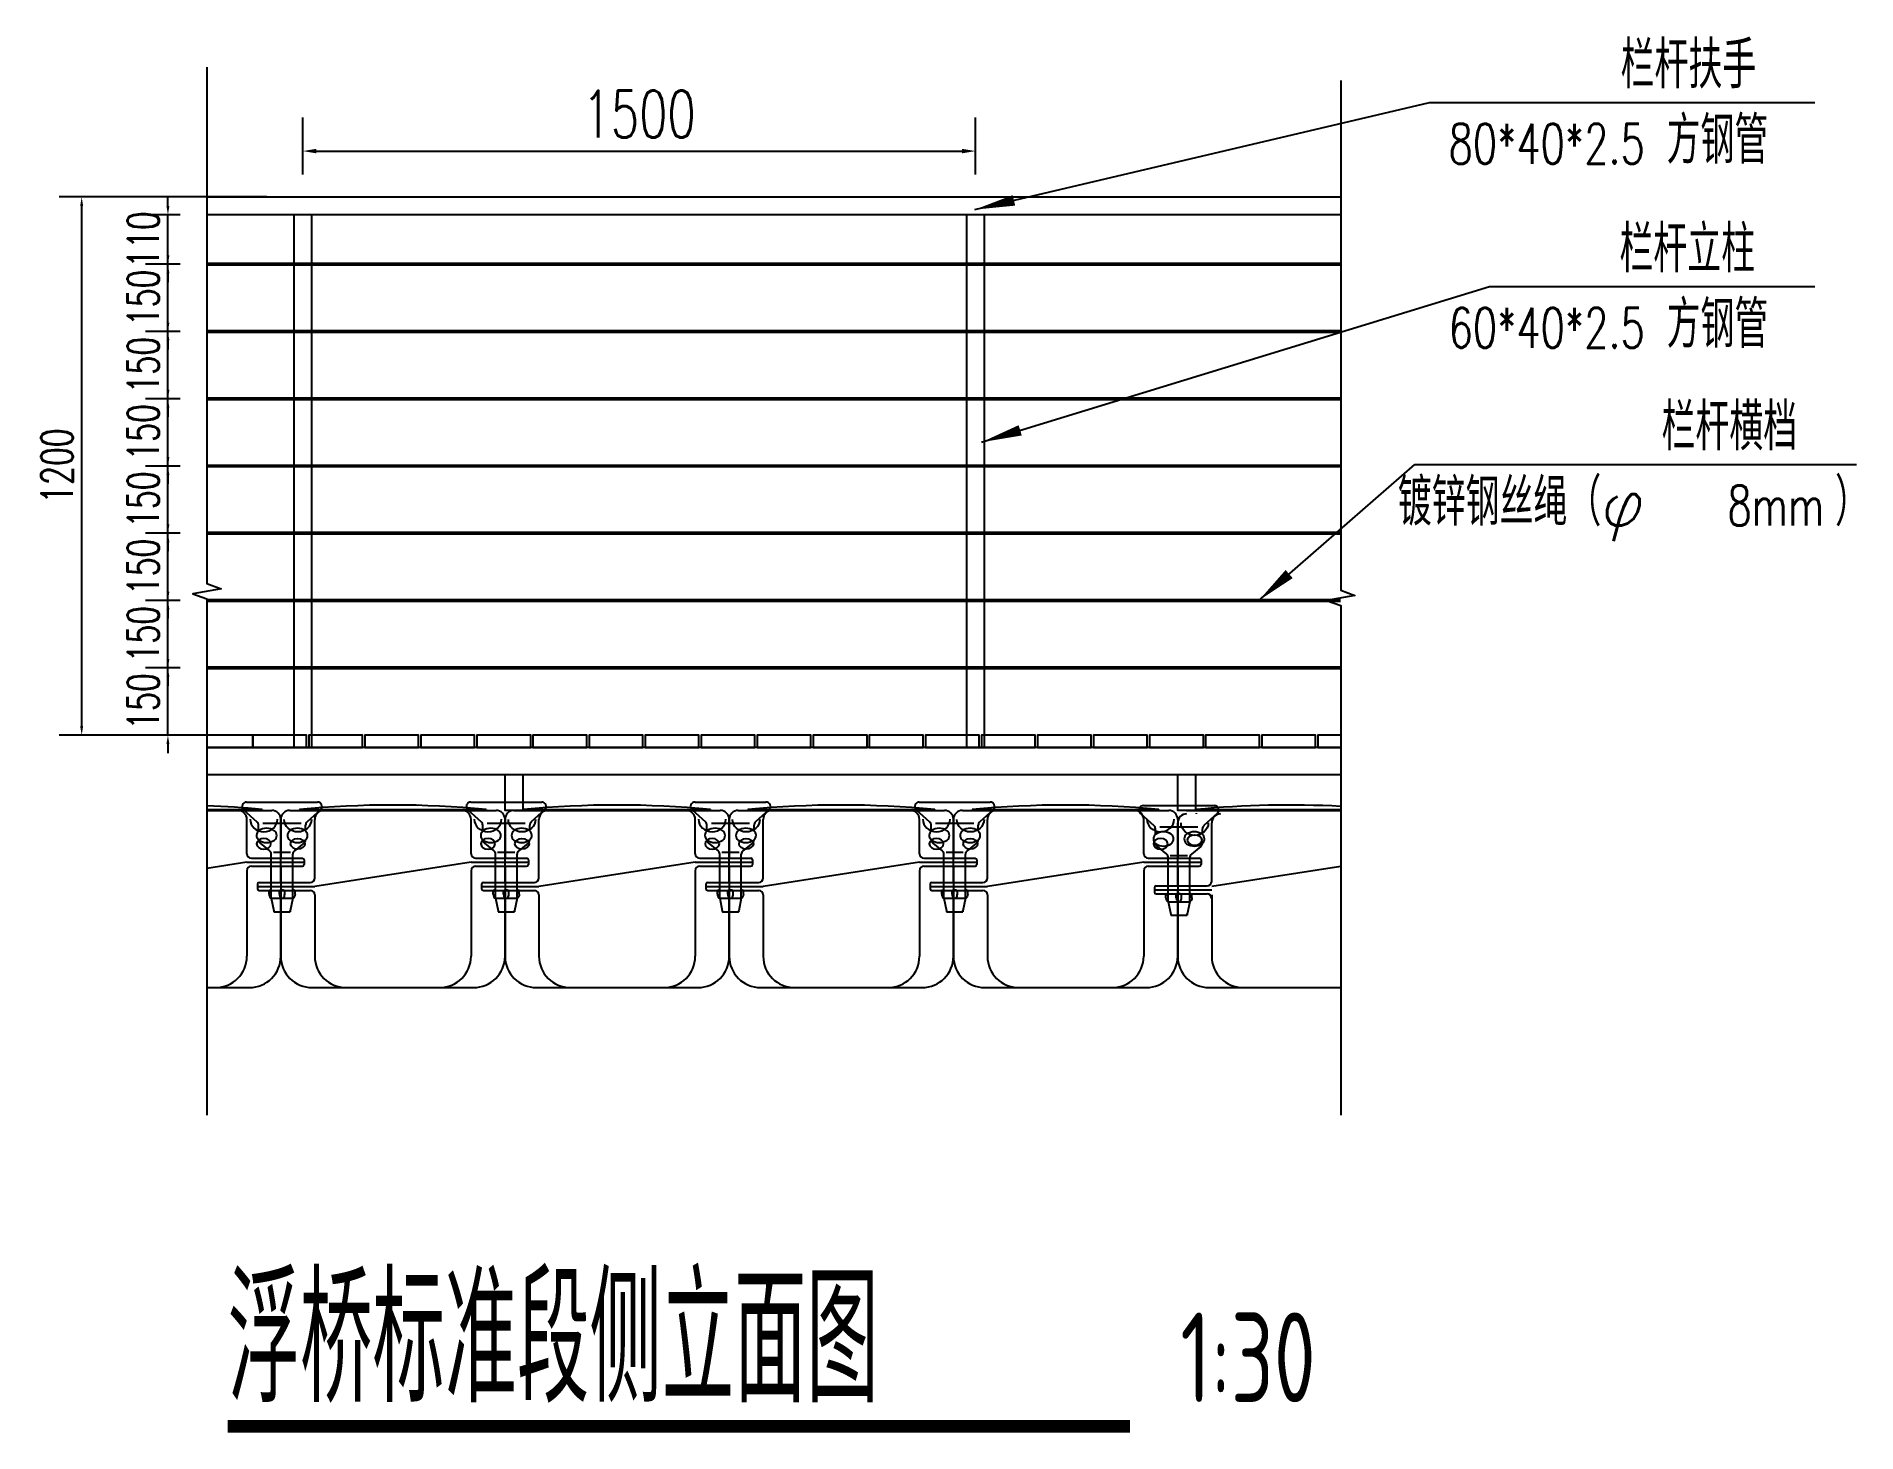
# Model space of a CAD drawing. Extents: x 833816 to 4746262, y -3629782 to -1973088.
# Drawn here: x 2473010 to 2477069, y -2630654 to -2627541 of the extents above; entities that cross this region are included whole.
import ezdxf

# ---------------------------------------------------------------- set-up
doc = ezdxf.new("R2010")
doc.units = 0
doc.header["$LTSCALE"] = 1000
doc.header["$MEASUREMENT"] = 0
doc.header["$PDMODE"] = 32
for name, color, linetype in [('DIM_LEAD', 3, 'Continuous'), ('DIM_SYMB', 3, 'Continuous'), ('PUB_TEXT', 7, 'Continuous'), ('W-FLOAT_BOWL浮筒', 253, 'Continuous'), ('W-PLASTIC_RAILINGS塑木栏杆', 6, 'Continuous'), ('W-REVETMENT驳岸', 251, 'Continuous'), ('W-STEEL_FRAME钢架', 3, 'Continuous'), ('W-STEEL_KEEL钢龙骨', 5, 'Continuous'), ('W-WOOD_FLOOR木地板', 30, 'Continuous')]:
    doc.layers.add(name, color=color, linetype=linetype)
doc.styles.add('_TCH_DIM', font='SIMPLEX', dxfattribs={"bigfont": 'GBCBIG'})
doc.styles.get("Standard").update_dxf_attribs({"font": 'gbenor.shx', "bigfont": 'gbcbig.shx'})
doc.styles.add('STANDARD_T3', font='simplex.shx', dxfattribs={"width": 0.7, "bigfont": 'gbcbig.shx'})
doc.dimstyles.new('W&&20', dxfattribs={"dimtxt": 70, "dimasz": 20, "dimexe": 50, "dimexo": 60, "dimgap": 20, "dimtad": 1, "dimdec": 0, "dimzin": 0, "dimdsep": 46, "dimtxsty": 'STANDARD_T3', "dimcen": 0.09, "dimclrd": 1, "dimclre": 1, "dimclrt": 7, "dimazin": 2, "dimtfac": 1, "dimtdec": 0, "dimtix": 1, "dimtmove": 1, "dimatfit": 3, "dimfxl": 100, "dimtolj": 1, "dimtzin": 0, "dimarcsym": 0})
doc.dimstyles.new('W&&30', dxfattribs={"dimtxt": 105, "dimasz": 30, "dimexe": 75, "dimexo": 90, "dimgap": 30, "dimtad": 1, "dimdec": 0, "dimzin": 0, "dimdsep": 46, "dimtxsty": 'STANDARD_T3', "dimcen": 0.09, "dimclrd": 1, "dimclre": 1, "dimclrt": 7, "dimazin": 2, "dimtfac": 1, "dimtdec": 0, "dimtix": 1, "dimtmove": 2, "dimatfit": 3, "dimfxl": 100, "dimtolj": 1, "dimtzin": 0, "dimarcsym": 0})

msp = doc.modelspace()

# ---------------------------------------------------------------- texts
at = {"layer": 'PUB_TEXT', "color": 7, "style": '_TCH_DIM'}
for s, p in [('栏杆扶手', (2476543, -2627656.9)), ('方钢管', (2476645.5, -2627824.9)), ('栏杆立柱', (2476540.5, -2628067.5)), ('方钢管', (2476645.5, -2628235.5)), ('栏杆横档', (2476634.3, -2628463.8)), ('镀锌钢丝绳（φ', (2476046.2, -2628631.8)), ('）', (2477021.2, -2628631.8))]:
    msp.add_text(s, height=105, dxfattribs=at).set_placement(p)
at = {"layer": 'PUB_TEXT', "color": 7, "style": '_TCH_DIM', "width": 0.705882}
for s, p in [('80*40*2.5', (2476159.5, -2627824.9)), ('60*40*2.5', (2476159.5, -2628235.5)), ('8mm', (2476781.2, -2628631.8))]:
    msp.add_text(s, height=89.25, dxfattribs=at).set_placement(p)
at = {"layer": 'PUB_TEXT', "color": 7, "width": 0.8}
for s, height, p in [('浮桥标准段侧立面图', 280, (2473437.1, -2630586.6, 0)), ('1:30', 200, (2475561.2, -2630586.6, 0))]:
    msp.add_text(s, height=height, dxfattribs=at).set_placement(p)

# ---------------------------------------------------------------- blocks, each defined once
blk = doc.blocks.new('*D962')
at = {"layer": 'Defpoints', "color": 0, "transparency": 16777216}
for p in [(2473111.3, -2627899), (2473584.4, -2627899, 0), (2473584.4, -2629099, 0)]:
    blk.add_point(p, dxfattribs=at)
at = {"layer": 'W-PLASTIC_RAILINGS塑木栏杆', "color": 1, "lineweight": -2, "transparency": 16777216}
for p, q in [((2473524.4, -2627899), (2473061.3, -2627899)), ((2473111.3, -2629079), (2473111.3, -2627919)), ((2473524.4, -2629099), (2473061.3, -2629099))]:
    blk.add_line(p, q, dxfattribs=at)
at = {"layer": 'W-PLASTIC_RAILINGS塑木栏杆', "color": 1, "transparency": 16777216}
for points in [[(2473107.9, -2627919), (2473114.6, -2627919), (2473111.3, -2627899)], [(2473107.9, -2629079), (2473114.6, -2629079), (2473111.3, -2629099)]]:
    blk.add_solid(points, dxfattribs=at)
at = {"layer": 'W-PLASTIC_RAILINGS塑木栏杆', "color": 7, "transparency": 16777216, "insert": (2473056.3, -2628499), "char_height": 70, "attachment_point": 5, "rotation": 90, "style": 'STANDARD_T3'}
blk.add_mtext('\\A1;1200', dxfattribs=at)
blk = doc.blocks.new('*D963')
at = {"layer": 'Defpoints', "color": 0, "transparency": 16777216}
for p in [(2475104.4, -2627796.7), (2473604.4, -2627939, 0), (2475104.4, -2627939, 0)]:
    blk.add_point(p, dxfattribs=at)
at = {"layer": 'W-REVETMENT驳岸', "color": 1, "lineweight": -2, "transparency": 16777216}
for p, q in [((2473604.4, -2627849), (2473604.4, -2627721.7)), ((2475104.4, -2627849), (2475104.4, -2627721.7)), ((2473634.4, -2627796.7), (2475074.4, -2627796.7))]:
    blk.add_line(p, q, dxfattribs=at)
at = {"layer": 'W-REVETMENT驳岸', "color": 1, "transparency": 16777216}
for points in [[(2473634.4, -2627791.7), (2473634.4, -2627801.7), (2473604.4, -2627796.7)], [(2475074.4, -2627791.7), (2475074.4, -2627801.7), (2475104.4, -2627796.7)]]:
    blk.add_solid(points, dxfattribs=at)
at = {"layer": 'W-REVETMENT驳岸', "color": 7, "transparency": 16777216, "insert": (2474354.4, -2627714.2), "char_height": 105, "attachment_point": 5, "style": 'STANDARD_T3'}
blk.add_mtext('\\A1;1500', dxfattribs=at)
blk = doc.blocks.new('*U946')
at = {"layer": 'W-PLASTIC_RAILINGS塑木栏杆', "color": 5, "const_width": 8}
blk.add_lwpolyline([(-1264.1, 0), (1264.1, 0)], dxfattribs=at)
blk = doc.blocks.new('*U947')
at = {"color": 0, "linetype": 'ByBlock', "lineweight": -2, "transparency": 16777216}
for p in [(0, 900), (0, 750), (0, 600), (0, 450), (0, 300), (0, 150), (0, 0)]:
    blk.add_blockref('*U946', p, dxfattribs=at)
blk = doc.blocks.new('*D955')
at = {"layer": 'Defpoints', "color": 0, "transparency": 16777216}
for p in [(2473303.6, -2628949), (2473390.7, -2628949), (2473390.7, -2629099)]:
    blk.add_point(p, dxfattribs=at)
at = {"layer": 'W-PLASTIC_RAILINGS塑木栏杆', "color": 1, "lineweight": -2, "transparency": 16777216}
for p, q in [((2473303.6, -2628929), (2473303.6, -2628909)), ((2473330.7, -2628949), (2473253.6, -2628949)), ((2473303.6, -2629099), (2473303.6, -2628949)), ((2473330.7, -2629099), (2473253.6, -2629099)), ((2473303.6, -2629119), (2473303.6, -2629139))]:
    blk.add_line(p, q, dxfattribs=at)
at = {"layer": 'W-PLASTIC_RAILINGS塑木栏杆', "color": 1, "transparency": 16777216}
for points in [[(2473300.3, -2628929), (2473306.9, -2628929), (2473303.6, -2628949)], [(2473300.3, -2629119), (2473306.9, -2629119), (2473303.6, -2629099)]]:
    blk.add_solid(points, dxfattribs=at)
at = {"layer": 'W-PLASTIC_RAILINGS塑木栏杆', "color": 7, "transparency": 16777216, "insert": (2473248.6, -2629024), "char_height": 70, "attachment_point": 5, "rotation": 90, "style": 'STANDARD_T3'}
blk.add_mtext('\\A1;150', dxfattribs=at)
blk = doc.blocks.new('*D970')
at = {"layer": 'Defpoints', "color": 0, "transparency": 16777216}
for p in [(2473303.6, -2628799), (2473390.7, -2628799, 0), (2473390.7, -2628949, 0)]:
    blk.add_point(p, dxfattribs=at)
at = {"layer": 'W-PLASTIC_RAILINGS塑木栏杆', "color": 1, "lineweight": -2, "transparency": 16777216}
for p, q in [((2473303.6, -2628779), (2473303.6, -2628759)), ((2473330.7, -2628799), (2473253.6, -2628799)), ((2473303.6, -2628949), (2473303.6, -2628799)), ((2473330.7, -2628949), (2473253.6, -2628949)), ((2473303.6, -2628969), (2473303.6, -2628989))]:
    blk.add_line(p, q, dxfattribs=at)
at = {"layer": 'W-PLASTIC_RAILINGS塑木栏杆', "color": 1, "transparency": 16777216}
for points in [[(2473300.3, -2628779), (2473306.9, -2628779), (2473303.6, -2628799)], [(2473300.3, -2628969), (2473306.9, -2628969), (2473303.6, -2628949)]]:
    blk.add_solid(points, dxfattribs=at)
at = {"layer": 'W-PLASTIC_RAILINGS塑木栏杆', "color": 7, "transparency": 16777216, "insert": (2473248.6, -2628874), "char_height": 70, "attachment_point": 5, "rotation": 90, "style": 'STANDARD_T3'}
blk.add_mtext('\\A1;150', dxfattribs=at)
blk = doc.blocks.new('*D971')
at = {"layer": 'Defpoints', "color": 0, "transparency": 16777216}
for p in [(2473303.6, -2628649), (2473390.7, -2628649, 0), (2473390.7, -2628799, 0)]:
    blk.add_point(p, dxfattribs=at)
at = {"layer": 'W-PLASTIC_RAILINGS塑木栏杆', "color": 1, "lineweight": -2, "transparency": 16777216}
for p, q in [((2473303.6, -2628629), (2473303.6, -2628609)), ((2473330.7, -2628649), (2473253.6, -2628649)), ((2473303.6, -2628799), (2473303.6, -2628649)), ((2473330.7, -2628799), (2473253.6, -2628799)), ((2473303.6, -2628819), (2473303.6, -2628839))]:
    blk.add_line(p, q, dxfattribs=at)
at = {"layer": 'W-PLASTIC_RAILINGS塑木栏杆', "color": 1, "transparency": 16777216}
for points in [[(2473300.3, -2628629), (2473306.9, -2628629), (2473303.6, -2628649)], [(2473300.3, -2628819), (2473306.9, -2628819), (2473303.6, -2628799)]]:
    blk.add_solid(points, dxfattribs=at)
at = {"layer": 'W-PLASTIC_RAILINGS塑木栏杆', "color": 7, "transparency": 16777216, "insert": (2473248.6, -2628724), "char_height": 70, "attachment_point": 5, "rotation": 90, "style": 'STANDARD_T3'}
blk.add_mtext('\\A1;150', dxfattribs=at)
blk = doc.blocks.new('*D956')
at = {"layer": 'Defpoints', "color": 0, "transparency": 16777216}
for p in [(2473303.6, -2628499), (2473390.7, -2628499, 0), (2473390.7, -2628649, 0)]:
    blk.add_point(p, dxfattribs=at)
at = {"layer": 'W-PLASTIC_RAILINGS塑木栏杆', "color": 1, "lineweight": -2, "transparency": 16777216}
for p, q in [((2473303.6, -2628479), (2473303.6, -2628459)), ((2473330.7, -2628499), (2473253.6, -2628499)), ((2473303.6, -2628649), (2473303.6, -2628499)), ((2473330.7, -2628649), (2473253.6, -2628649)), ((2473303.6, -2628669), (2473303.6, -2628689))]:
    blk.add_line(p, q, dxfattribs=at)
at = {"layer": 'W-PLASTIC_RAILINGS塑木栏杆', "color": 1, "transparency": 16777216}
for points in [[(2473300.3, -2628479), (2473306.9, -2628479), (2473303.6, -2628499)], [(2473300.3, -2628669), (2473306.9, -2628669), (2473303.6, -2628649)]]:
    blk.add_solid(points, dxfattribs=at)
at = {"layer": 'W-PLASTIC_RAILINGS塑木栏杆', "color": 7, "transparency": 16777216, "insert": (2473248.6, -2628574), "char_height": 70, "attachment_point": 5, "rotation": 90, "style": 'STANDARD_T3'}
blk.add_mtext('\\A1;150', dxfattribs=at)
blk = doc.blocks.new('*D957')
at = {"layer": 'Defpoints', "color": 0, "transparency": 16777216}
for p in [(2473303.6, -2628349), (2473390.7, -2628349, 0), (2473390.7, -2628499, 0)]:
    blk.add_point(p, dxfattribs=at)
at = {"layer": 'W-PLASTIC_RAILINGS塑木栏杆', "color": 1, "lineweight": -2, "transparency": 16777216}
for p, q in [((2473303.6, -2628329), (2473303.6, -2628309)), ((2473330.7, -2628349), (2473253.6, -2628349)), ((2473303.6, -2628499), (2473303.6, -2628349)), ((2473330.7, -2628499), (2473253.6, -2628499)), ((2473303.6, -2628519), (2473303.6, -2628539))]:
    blk.add_line(p, q, dxfattribs=at)
at = {"layer": 'W-PLASTIC_RAILINGS塑木栏杆', "color": 1, "transparency": 16777216}
for points in [[(2473300.3, -2628329), (2473306.9, -2628329), (2473303.6, -2628349)], [(2473300.3, -2628519), (2473306.9, -2628519), (2473303.6, -2628499)]]:
    blk.add_solid(points, dxfattribs=at)
at = {"layer": 'W-PLASTIC_RAILINGS塑木栏杆', "color": 7, "transparency": 16777216, "insert": (2473248.6, -2628424), "char_height": 70, "attachment_point": 5, "rotation": 90, "style": 'STANDARD_T3'}
blk.add_mtext('\\A1;150', dxfattribs=at)
blk = doc.blocks.new('*D958')
at = {"layer": 'Defpoints', "color": 0, "transparency": 16777216}
for p in [(2473303.6, -2628199), (2473390.7, -2628199, 0), (2473390.7, -2628349, 0)]:
    blk.add_point(p, dxfattribs=at)
at = {"layer": 'W-PLASTIC_RAILINGS塑木栏杆', "color": 1, "lineweight": -2, "transparency": 16777216}
for p, q in [((2473303.6, -2628179), (2473303.6, -2628159)), ((2473330.7, -2628199), (2473253.6, -2628199)), ((2473303.6, -2628349), (2473303.6, -2628199)), ((2473330.7, -2628349), (2473253.6, -2628349)), ((2473303.6, -2628369), (2473303.6, -2628389))]:
    blk.add_line(p, q, dxfattribs=at)
at = {"layer": 'W-PLASTIC_RAILINGS塑木栏杆', "color": 1, "transparency": 16777216}
for points in [[(2473300.3, -2628179), (2473306.9, -2628179), (2473303.6, -2628199)], [(2473300.3, -2628369), (2473306.9, -2628369), (2473303.6, -2628349)]]:
    blk.add_solid(points, dxfattribs=at)
at = {"layer": 'W-PLASTIC_RAILINGS塑木栏杆', "color": 7, "transparency": 16777216, "insert": (2473248.6, -2628274), "char_height": 70, "attachment_point": 5, "rotation": 90, "style": 'STANDARD_T3'}
blk.add_mtext('\\A1;150', dxfattribs=at)
blk = doc.blocks.new('*D959')
at = {"layer": 'Defpoints', "color": 0, "transparency": 16777216}
for p in [(2473303.6, -2628049), (2473390.7, -2628049, 0), (2473390.7, -2628199, 0)]:
    blk.add_point(p, dxfattribs=at)
at = {"layer": 'W-PLASTIC_RAILINGS塑木栏杆', "color": 1, "lineweight": -2, "transparency": 16777216}
for p, q in [((2473303.6, -2628029), (2473303.6, -2628009)), ((2473330.7, -2628049), (2473253.6, -2628049)), ((2473303.6, -2628199), (2473303.6, -2628049)), ((2473330.7, -2628199), (2473253.6, -2628199)), ((2473303.6, -2628219), (2473303.6, -2628239))]:
    blk.add_line(p, q, dxfattribs=at)
at = {"layer": 'W-PLASTIC_RAILINGS塑木栏杆', "color": 1, "transparency": 16777216}
for points in [[(2473300.3, -2628029), (2473306.9, -2628029), (2473303.6, -2628049)], [(2473300.3, -2628219), (2473306.9, -2628219), (2473303.6, -2628199)]]:
    blk.add_solid(points, dxfattribs=at)
at = {"layer": 'W-PLASTIC_RAILINGS塑木栏杆', "color": 7, "transparency": 16777216, "insert": (2473248.6, -2628124), "char_height": 70, "attachment_point": 5, "rotation": 90, "style": 'STANDARD_T3'}
blk.add_mtext('\\A1;150', dxfattribs=at)
blk = doc.blocks.new('*D960')
at = {"layer": 'Defpoints', "color": 0, "transparency": 16777216}
for p in [(2473303.6, -2627939), (2473390.7, -2627939, 0), (2473390.7, -2628049, 0)]:
    blk.add_point(p, dxfattribs=at)
at = {"layer": 'W-PLASTIC_RAILINGS塑木栏杆', "color": 1, "lineweight": -2, "transparency": 16777216}
for p, q in [((2473303.6, -2627919), (2473303.6, -2627899)), ((2473330.7, -2627939), (2473253.6, -2627939)), ((2473303.6, -2628049), (2473303.6, -2627939)), ((2473330.7, -2628049), (2473253.6, -2628049)), ((2473303.6, -2628069), (2473303.6, -2628089))]:
    blk.add_line(p, q, dxfattribs=at)
at = {"layer": 'W-PLASTIC_RAILINGS塑木栏杆', "color": 1, "transparency": 16777216}
for points in [[(2473300.3, -2627919), (2473306.9, -2627919), (2473303.6, -2627939)], [(2473300.3, -2628069), (2473306.9, -2628069), (2473303.6, -2628049)]]:
    blk.add_solid(points, dxfattribs=at)
at = {"layer": 'W-PLASTIC_RAILINGS塑木栏杆', "color": 7, "transparency": 16777216, "insert": (2473248.6, -2627994), "char_height": 70, "attachment_point": 5, "rotation": 90, "style": 'STANDARD_T3'}
blk.add_mtext('\\A1;110', dxfattribs=at)
blk = doc.blocks.new('$matou$00000005')
for p, q in [((-250, 31, 0), (-250, 171.5, 0)), ((-230, 191.5, 0), (230, 191.5, 0)), ((-208.5, 193.5, 0), (208.2, 193.5, 0)), ((-208.5, 193.5, 0), (-208.5, 191.5, 0)), ((-174.3, 41, 0), (-174.3, 171.5, 0)), ((174.2, 95, 0), (174.2, 171.5, 0)), ((208.2, 193.5, 0), (208.2, 191.5, 0)), ((250, 171.5, 0), (250, 85, 0)), ((184.2, 85, 0), (298.1, 85, 0)), ((174.2, 76, 0), (-174.3, 22, 0)), ((174.2, 76, 0), (302.1, 76, 0)), ((174.2, 57, 0), (174.2, -133.5, 0)), ((184.2, 67, 0), (298.1, 67, 0)), ((250, 67, 0), (250, -133.5, 0)), ((-302.1, 22, 0), (-174.3, 22, 0)), ((-298.1, 31, 0), (-184.3, 31, 0)), ((-298.1, 13, 0), (-184.3, 13, 0)), ((-250, -133.5, 0), (-250, 13, 0)), ((-174.3, 3, 0), (-174.3, -133.5, 0)), ((-180, -203.5, 0), (180, -203.5, 0))]:
    blk.add_line(p, q)
at = {"ltscale": 0.5}
for p, q in [((302.1, 81, 0), (302.1, 71, 0)), ((-302.1, 27, 0), (-302.1, 17, 0))]:
    blk.add_line(p, q, dxfattribs=at)
for centre, radius, start, end in [((-0.2, -1972, 0), 2175.5, 84.5043, 95.4957), ((-230, 171.5, 0), 20, 90, 180), ((-154.3, 171.5, 0), 20, 90, 180), ((154.2, 171.5, 0), 20, 0, 90), ((230, 171.5, 0), 20, 0, 90), ((184.2, 95, 0), 10, 180, 270), ((-184.3, 41, 0), 10, 270, 0), ((184.2, 57, 0), 10, 90, 180), ((298.1, 71, 0), 4, 270, 0), ((-298.1, 17, 0), 4, 180, 270), ((-184.3, 3, 0), 10, 0, 90), ((-180, -133.5, 0), 70, 180, 270), ((-104.3, -133.5, 0), 70, 180, 270), ((104.2, -133.5, 0), 70, 270, 0), ((180, -133.5, 0), 70, 270, 0)]:
    blk.add_arc(centre, radius, start, end)
for centre, start, end in [((298.1, 81, 0), 0, 90), ((-298.1, 27, 0), 90, 180)]:
    blk.add_arc(centre, 4, start, end, dxfattribs=at)
at = {"extrusion": (0, 0, -1)}
blk.add_ellipse((-212.2, 171.5, 0), major_axis=(-30.4, 0), ratio=0.921809, start_param=3.141593, end_param=6.283185, dxfattribs=at)
blk.add_ellipse((211.9, 171.9, 0), major_axis=(30.4, 0.1), ratio=0.921809, start_param=3.141593, end_param=6.283185)
blk.add_ellipse((-212.2, 117, 0), major_axis=(-16, 0), ratio=0.75)
blk.add_ellipse((212.1, 117, 0), major_axis=(16, 0), ratio=0.75, dxfattribs=at)

# ---------------------------------------------------------------- dimensions: what is measured, and where the dimension line sits
at = {"layer": 'W-PLASTIC_RAILINGS塑木栏杆'}
for base, p1, p2, picture, middle in [((2473111.3, -2627899, 0), (2473584.4, -2629099, 0), (2473584.4, -2627899, 0), '*D962', (2473056.3, -2628499, 0)), ((2473303.6, -2627939), (2473390.7, -2628049, 0), (2473390.7, -2627939, 0), '*D960', (2473248.6, -2627994)), ((2473303.6, -2628049), (2473390.7, -2628199, 0), (2473390.7, -2628049, 0), '*D959', (2473248.6, -2628124)), ((2473303.6, -2628199), (2473390.7, -2628349, 0), (2473390.7, -2628199, 0), '*D958', (2473248.6, -2628274)), ((2473303.6, -2628349), (2473390.7, -2628499, 0), (2473390.7, -2628349, 0), '*D957', (2473248.6, -2628424)), ((2473303.6, -2628499), (2473390.7, -2628649, 0), (2473390.7, -2628499, 0), '*D956', (2473248.6, -2628574)), ((2473303.6, -2628649), (2473390.7, -2628799, 0), (2473390.7, -2628649, 0), '*D971', (2473248.6, -2628724)), ((2473303.6, -2628799), (2473390.7, -2628949, 0), (2473390.7, -2628799, 0), '*D970', (2473248.6, -2628874)), ((2473303.6, -2628949, 0), (2473390.7, -2629099, 0), (2473390.7, -2628949, 0), '*D955', (2473248.6, -2629024, 0))]:
    dim = msp.add_linear_dim(base=base, p1=p1, p2=p2, angle=90, dimstyle='W&&20', dxfattribs=at)
    dim.commit()
    dim.dimension.update_dxf_attribs({"geometry": picture, "text_midpoint": middle})
at = {"layer": 'W-REVETMENT驳岸', "color": 7, "true_color": 0xffffff}
dim = msp.add_linear_dim(base=(2475104.4, -2627796.7, 0), p1=(2473604.4, -2627939, 0), p2=(2475104.4, -2627939, 0), dimstyle='W&&30', dxfattribs=at)
dim.commit()
dim.dimension.update_dxf_attribs({"geometry": '*D963', "text_midpoint": (2474354.4, -2627714.2, 0)})

# ---------------------------------------------------------------- linework, layer by layer
for p, q in [((2473390.7, -2629265, 0), (2473513.5, -2629265, 0)), ((2473390.7, -2629267, 0), (2473535.3, -2629267, 0)), ((2473472.4, -2629265.7, 0), (2473502.2, -2629292.6, 0)), ((2473479.1, -2629248.3, 0), (2473637.1, -2629248.3, 0)), ((2473513.5, -2629265, 0), (2473513.5, -2629267, 0)), ((2473643.7, -2629265.7, 0), (2473613.9, -2629292.6, 0)), ((2473972.4, -2629265.7, 0), (2474002.2, -2629292.6, 0)), ((2473979.1, -2629248.3, 0), (2474137.1, -2629248.3, 0)), ((2474143.7, -2629265.7, 0), (2474113.9, -2629292.6, 0)), ((2474472.4, -2629265.7, 0), (2474502.2, -2629292.6, 0)), ((2474479.1, -2629248.3, 0), (2474637.1, -2629248.3, 0)), ((2474643.7, -2629265.7, 0), (2474613.9, -2629292.6, 0)), ((2474972.4, -2629265.7, 0), (2475002.2, -2629292.6, 0)), ((2474979.1, -2629248.3, 0), (2475137.1, -2629248.3, 0)), ((2475143.7, -2629265.7, 0), (2475113.9, -2629292.6, 0)), ((2475472.4, -2629273.5, 0), (2475502.2, -2629300.4, 0)), ((2475479.1, -2629256.1, 0), (2475637.1, -2629256.1, 0)), ((2475575.3, -2629267, 0), (2475918.9, -2629267, 0)), ((2475596.8, -2629265, 0), (2475918.9, -2629265, 0)), ((2475596.8, -2629272.8, 0), (2475596.8, -2629274.8, 0)), ((2475643.7, -2629273.5, 0), (2475613.9, -2629300.4, 0)), ((2473479.6, -2629363.5, 0), (2473479.6, -2629287, 0)), ((2473505.6, -2629312.7, 0), (2473505.6, -2629300, 0)), ((2473515.5, -2629295.6, 0), (2473600.5, -2629295.6, 0)), ((2473555.3, -2629287, 0), (2473555.3, -2629373.5, 0)), ((2473610.6, -2629312.7, 0), (2473610.6, -2629300, 0)), ((2474005.6, -2629312.7, 0), (2474005.6, -2629300, 0)), ((2474015.5, -2629295.6, 0), (2474100.5, -2629295.6, 0)), ((2474110.6, -2629312.7, 0), (2474110.6, -2629300, 0)), ((2474505.6, -2629312.7, 0), (2474505.6, -2629300, 0)), ((2474515.5, -2629295.6, 0), (2474600.5, -2629295.6, 0)), ((2474610.6, -2629312.7, 0), (2474610.6, -2629300, 0)), ((2475005.6, -2629312.7, 0), (2475005.6, -2629300, 0)), ((2475015.5, -2629295.6, 0), (2475100.5, -2629295.6, 0)), ((2475110.6, -2629312.7, 0), (2475110.6, -2629300, 0)), ((2475505.6, -2629320.5, 0), (2475505.6, -2629307.8, 0)), ((2475515.5, -2629303.4, 0), (2475600.5, -2629303.4, 0)), ((2475555.3, -2629435.3, 0), (2475555.3, -2629294.8, 0)), ((2475610.6, -2629320.5, 0), (2475610.6, -2629307.8, 0)), ((2475631.1, -2629425.3, 0), (2475631.1, -2629294.8, 0)), ((2473509.3, -2629339.9, 0), (2473530.3, -2629357, 0)), ((2473538.9, -2629360, 0), (2473577.3, -2629360, 0)), ((2473606.8, -2629339.9, 0), (2473585.8, -2629357, 0)), ((2474009.3, -2629339.9, 0), (2474030.3, -2629357, 0)), ((2474038.9, -2629360, 0), (2474077.3, -2629360, 0)), ((2474106.8, -2629339.9, 0), (2474085.8, -2629357, 0)), ((2474509.3, -2629339.9, 0), (2474530.3, -2629357, 0)), ((2474538.9, -2629360, 0), (2474577.3, -2629360, 0)), ((2474606.8, -2629339.9, 0), (2474585.8, -2629357, 0)), ((2475009.3, -2629339.9, 0), (2475030.3, -2629357, 0)), ((2475038.9, -2629360, 0), (2475077.3, -2629360, 0)), ((2475106.8, -2629339.9, 0), (2475085.8, -2629357, 0)), ((2475509.3, -2629347.7, 0), (2475530.3, -2629364.8, 0)), ((2475606.8, -2629347.7, 0), (2475585.8, -2629364.8, 0)), ((2473479.6, -2629382.5, 0), (2473390.7, -2629396.3, 0)), ((2473479.6, -2629382.5, 0), (2473607.4, -2629382.5, 0)), ((2473479.6, -2629401.5, 0), (2473479.6, -2629592, 0)), ((2473489.6, -2629373.5, 0), (2473603.4, -2629373.5, 0)), ((2473489.6, -2629391.5, 0), (2473603.4, -2629391.5, 0)), ((2473534.1, -2629462.8, 0), (2473534.1, -2629364.7, 0)), ((2473555.3, -2629391.5, 0), (2473555.3, -2629592, 0)), ((2473582.1, -2629462.8, 0), (2473582.1, -2629364.7, 0)), ((2474034.1, -2629462.8, 0), (2474034.1, -2629364.7, 0)), ((2474082.1, -2629462.8, 0), (2474082.1, -2629364.7, 0)), ((2474534.1, -2629462.8, 0), (2474534.1, -2629364.7, 0)), ((2474582.1, -2629462.8, 0), (2474582.1, -2629364.7, 0)), ((2475034.1, -2629462.8, 0), (2475034.1, -2629364.7, 0)), ((2475082.1, -2629462.8, 0), (2475082.1, -2629364.7, 0)), ((2475534.1, -2629470.6, 0), (2475534.1, -2629372.5, 0)), ((2475538.9, -2629367.8, 0), (2475577.3, -2629367.8, 0)), ((2475582.1, -2629470.6, 0), (2475582.1, -2629372.5, 0)), ((2475918.9, -2629392, 0), (2475631.1, -2629436.5, 0)), ((2475503.3, -2629444.3, 0), (2475631.1, -2629444.3, 0)), ((2475507.3, -2629435.3, 0), (2475621.1, -2629435.3, 0)), ((2473529.1, -2629453.9, 0), (2473529.1, -2629447.8, 0)), ((2473532.1, -2629444.8, 0), (2473534.1, -2629444.8, 0)), ((2473534.1, -2629462.8, 0), (2473582.1, -2629462.8, 0)), ((2473534.1, -2629462.8, 0), (2473539.7, -2629490.8, 0)), ((2473552.1, -2629453.8, 0), (2473552.1, -2629448.4, 0)), ((2473564.1, -2629453.8, 0), (2473564.1, -2629448.4, 0)), ((2473582.1, -2629462.8, 0), (2473576.5, -2629490.8, 0)), ((2473584.1, -2629444.8, 0), (2473582.1, -2629444.8, 0)), ((2473587.1, -2629453.9, 0), (2473587.1, -2629447.8, 0)), ((2474029.1, -2629453.9, 0), (2474029.1, -2629447.8, 0)), ((2474032.1, -2629444.8, 0), (2474034.1, -2629444.8, 0)), ((2474034.1, -2629462.8, 0), (2474082.1, -2629462.8, 0)), ((2474034.1, -2629462.8, 0), (2474039.7, -2629490.8, 0)), ((2474052.1, -2629453.8, 0), (2474052.1, -2629448.4, 0)), ((2474064.1, -2629453.8, 0), (2474064.1, -2629448.4, 0)), ((2474082.1, -2629462.8, 0), (2474076.5, -2629490.8, 0)), ((2474084.1, -2629444.8, 0), (2474082.1, -2629444.8, 0)), ((2474087.1, -2629453.9, 0), (2474087.1, -2629447.8, 0)), ((2474529.1, -2629453.9, 0), (2474529.1, -2629447.8, 0)), ((2474532.1, -2629444.8, 0), (2474534.1, -2629444.8, 0)), ((2474534.1, -2629462.8, 0), (2474582.1, -2629462.8, 0)), ((2474534.1, -2629462.8, 0), (2474539.7, -2629490.8, 0)), ((2474552.1, -2629453.8, 0), (2474552.1, -2629448.4, 0)), ((2474564.1, -2629453.8, 0), (2474564.1, -2629448.4, 0)), ((2474582.1, -2629462.8, 0), (2474576.5, -2629490.8, 0)), ((2474584.1, -2629444.8, 0), (2474582.1, -2629444.8, 0)), ((2474587.1, -2629453.9, 0), (2474587.1, -2629447.8, 0)), ((2475029.1, -2629453.9, 0), (2475029.1, -2629447.8, 0)), ((2475032.1, -2629444.8, 0), (2475034.1, -2629444.8, 0)), ((2475034.1, -2629462.8, 0), (2475082.1, -2629462.8, 0)), ((2475034.1, -2629462.8, 0), (2475039.7, -2629490.8, 0)), ((2475052.1, -2629453.8, 0), (2475052.1, -2629448.4, 0)), ((2475064.1, -2629453.8, 0), (2475064.1, -2629448.4, 0)), ((2475082.1, -2629462.8, 0), (2475076.5, -2629490.8, 0)), ((2475084.1, -2629444.8, 0), (2475082.1, -2629444.8, 0)), ((2475087.1, -2629453.9, 0), (2475087.1, -2629447.8, 0)), ((2475507.3, -2629453.3, 0), (2475621.1, -2629453.3, 0)), ((2475529.1, -2629461.7, 0), (2475529.1, -2629455.6, 0)), ((2475532.1, -2629452.6, 0), (2475534.1, -2629452.6, 0)), ((2475534.1, -2629470.6, 0), (2475582.1, -2629470.6, 0)), ((2475534.1, -2629470.6, 0), (2475539.7, -2629498.6, 0)), ((2475552.1, -2629461.6, 0), (2475552.1, -2629456.2, 0)), ((2475555.3, -2629592, 0), (2475555.3, -2629445.5, 0)), ((2475564.1, -2629461.6, 0), (2475564.1, -2629456.2, 0)), ((2475582.1, -2629470.6, 0), (2475576.5, -2629498.6, 0)), ((2475584.1, -2629452.6, 0), (2475582.1, -2629452.6, 0)), ((2475587.1, -2629461.7, 0), (2475587.1, -2629455.6, 0)), ((2475631.1, -2629455.5, 0), (2475631.1, -2629592, 0)), ((2473542.1, -2629492.8, 0), (2473574, -2629492.8, 0)), ((2474042.1, -2629492.8, 0), (2474074, -2629492.8, 0)), ((2474542.1, -2629492.8, 0), (2474574, -2629492.8, 0)), ((2475042.1, -2629492.8, 0), (2475074, -2629492.8, 0)), ((2475542.1, -2629500.6, 0), (2475574, -2629500.6, 0)), ((2473390.7, -2629662, 0), (2473485.3, -2629662, 0)), ((2475625.3, -2629662, 0), (2475918.9, -2629662, 0))]:
    msp.add_line(p, q)
at = {"ltscale": 0.5}
for p, q in [((2473607.4, -2629377.5, 0), (2473607.4, -2629387.5, 0)), ((2475503.3, -2629439.3, 0), (2475503.3, -2629449.3, 0))]:
    msp.add_line(p, q, dxfattribs=at)
at = {"ltscale": 0.1}
for p, q in [((2473539.7, -2629490.8, 0), (2473540.1, -2629492.8, 0)), ((2473540.1, -2629492.8, 0), (2473542.1, -2629492.8, 0)), ((2473574, -2629492.8, 0), (2473576.1, -2629492.8, 0)), ((2473576.5, -2629490.8, 0), (2473576.1, -2629492.8, 0)), ((2474039.7, -2629490.8, 0), (2474040.1, -2629492.8, 0)), ((2474040.1, -2629492.8, 0), (2474042.1, -2629492.8, 0)), ((2474074, -2629492.8, 0), (2474076.1, -2629492.8, 0)), ((2474076.5, -2629490.8, 0), (2474076.1, -2629492.8, 0)), ((2474539.7, -2629490.8, 0), (2474540.1, -2629492.8, 0)), ((2474540.1, -2629492.8, 0), (2474542.1, -2629492.8, 0)), ((2474574, -2629492.8, 0), (2474576.1, -2629492.8, 0)), ((2474576.5, -2629490.8, 0), (2474576.1, -2629492.8, 0)), ((2475039.7, -2629490.8, 0), (2475040.1, -2629492.8, 0)), ((2475040.1, -2629492.8, 0), (2475042.1, -2629492.8, 0)), ((2475074, -2629492.8, 0), (2475076.1, -2629492.8, 0)), ((2475076.5, -2629490.8, 0), (2475076.1, -2629492.8, 0)), ((2475539.7, -2629498.6, 0), (2475540.1, -2629500.6, 0)), ((2475540.1, -2629500.6, 0), (2475542.1, -2629500.6, 0)), ((2475574, -2629500.6, 0), (2475576.1, -2629500.6, 0)), ((2475576.5, -2629498.6, 0), (2475576.1, -2629500.6, 0))]:
    msp.add_line(p, q, dxfattribs=at)
for centre, radius, start, end in [((2473305.2, -2631430.5, 0), 2175.5, 84.5043, 87.7464), ((2473459.6, -2629287, 0), 20, 0, 90), ((2473479.1, -2629258.3, 0), 10, 90, 228.0009), ((2473535.3, -2629287, 0), 20, 0, 90), ((2473637.1, -2629258.3, 0), 10, 311.9991, 90), ((2473979.1, -2629258.3, 0), 10, 90, 228.0009), ((2474137.1, -2629258.3, 0), 10, 311.9991, 90), ((2474479.1, -2629258.3, 0), 10, 90, 228.0009), ((2474637.1, -2629258.3, 0), 10, 311.9991, 90), ((2474979.1, -2629258.3, 0), 10, 90, 228.0009), ((2475137.1, -2629258.3, 0), 10, 311.9991, 90), ((2475479.1, -2629266.1, 0), 10, 90, 228.0009), ((2475575.3, -2629294.8, 0), 20, 90, 180), ((2475805.2, -2631430.5, 0), 2175.5, 87.0045, 95.4957), ((2475651.1, -2629294.8, 0), 20, 90, 180), ((2475637.1, -2629266.1, 0), 10, 311.9991, 90), ((2473514.6, -2629322.8, 0), 13.5, 126.5657, 231), ((2473495.6, -2629300, 0), 10, 0, 48.0009), ((2473523.5, -2629338.3, 0), 31.4, 56.4166, 122.8531), ((2473532.6, -2629322.8, 0), 13.5, 308.3696, 51.9011), ((2473583.6, -2629322.8, 0), 13.5, 128.0989, 231.6304), ((2473592.6, -2629338.2, 0), 31.3, 57.1287, 123.6019), ((2473601.6, -2629322.8, 0), 13.5, 309, 53.4343), ((2473620.6, -2629300, 0), 10, 131.9991, 180), ((2474014.6, -2629322.8, 0), 13.5, 126.5657, 231), ((2473995.6, -2629300, 0), 10, 0, 48.0009), ((2474023.5, -2629338.3, 0), 31.4, 56.4166, 122.8531), ((2474032.6, -2629322.8, 0), 13.5, 308.3696, 51.9011), ((2474083.6, -2629322.8, 0), 13.5, 128.0989, 231.6304), ((2474092.6, -2629338.2, 0), 31.3, 57.1287, 123.6019), ((2474101.6, -2629322.8, 0), 13.5, 309, 53.4343), ((2474120.6, -2629300, 0), 10, 131.9991, 180), ((2474514.6, -2629322.8, 0), 13.5, 126.5657, 231), ((2474495.6, -2629300, 0), 10, 0, 48.0009), ((2474523.5, -2629338.3, 0), 31.4, 56.4166, 122.8531), ((2474532.6, -2629322.8, 0), 13.5, 308.3696, 51.9011), ((2474583.6, -2629322.8, 0), 13.5, 128.0989, 231.6304), ((2474592.6, -2629338.2, 0), 31.3, 57.1287, 123.6019), ((2474601.6, -2629322.8, 0), 13.5, 309, 53.4343), ((2474620.6, -2629300, 0), 10, 131.9991, 180), ((2475014.6, -2629322.8, 0), 13.5, 126.5657, 231), ((2474995.6, -2629300, 0), 10, 0, 48.0009), ((2475023.5, -2629338.3, 0), 31.4, 56.4166, 122.8531), ((2475032.6, -2629322.8, 0), 13.5, 308.3696, 51.9011), ((2475083.6, -2629322.8, 0), 13.5, 128.0989, 231.6304), ((2475092.6, -2629338.2, 0), 31.3, 57.1287, 123.6019), ((2475101.6, -2629322.8, 0), 13.5, 309, 53.4343), ((2475120.6, -2629300, 0), 10, 131.9991, 180), ((2475514.6, -2629330.6, 0), 13.5, 126.5657, 231), ((2475495.6, -2629307.8, 0), 10, 0, 48.0009), ((2475523.5, -2629346.1, 0), 31.4, 56.4166, 122.8531), ((2475532.6, -2629330.6, 0), 13.5, 308.3696, 51.9011), ((2475583.6, -2629330.6, 0), 13.5, 128.0989, 231.6304), ((2475592.6, -2629346, 0), 31.3, 57.1287, 123.6019), ((2475601.6, -2629330.6, 0), 13.5, 309, 53.4343), ((2475620.6, -2629307.8, 0), 10, 131.9991, 180), ((2473515.6, -2629332.1, 0), 10, 184.1479, 231), ((2473523.6, -2629307.2, 0), 31.4, 236.1381, 303.5569), ((2473524.1, -2629364.7, 0), 10, 0, 51), ((2473592.5, -2629307.2, 0), 31.4, 236.4385, 303.8665), ((2473592.1, -2629364.7, 0), 10, 129, 180), ((2473600.6, -2629332.1, 0), 10, 309, 355.8521), ((2474015.6, -2629332.1, 0), 10, 184.1479, 231), ((2474023.6, -2629307.2, 0), 31.4, 236.1381, 303.5569), ((2474024.1, -2629364.7, 0), 10, 0, 51), ((2474092.5, -2629307.2, 0), 31.4, 236.4385, 303.8665), ((2474092.1, -2629364.7, 0), 10, 129, 180), ((2474100.6, -2629332.1, 0), 10, 309, 355.8521), ((2474515.6, -2629332.1, 0), 10, 184.1479, 231), ((2474523.6, -2629307.2, 0), 31.4, 236.1381, 303.5569), ((2474524.1, -2629364.7, 0), 10, 0, 51), ((2474592.5, -2629307.2, 0), 31.4, 236.4385, 303.8665), ((2474592.1, -2629364.7, 0), 10, 129, 180), ((2474600.6, -2629332.1, 0), 10, 309, 355.8521), ((2475015.6, -2629332.1, 0), 10, 184.1479, 231), ((2475023.6, -2629307.2, 0), 31.4, 236.1381, 303.5569), ((2475024.1, -2629364.7, 0), 10, 0, 51), ((2475092.5, -2629307.2, 0), 31.4, 236.4385, 303.8665), ((2475092.1, -2629364.7, 0), 10, 129, 180), ((2475100.6, -2629332.1, 0), 10, 309, 355.8521), ((2475515.6, -2629339.9, 0), 10, 184.1479, 231), ((2475523.6, -2629315, 0), 31.4, 236.1381, 303.5569), ((2475592.5, -2629315, 0), 31.4, 236.4385, 303.8665), ((2475600.6, -2629339.9, 0), 10, 309, 355.8521), ((2473489.6, -2629363.5, 0), 10, 180, 270), ((2473489.6, -2629401.5, 0), 10, 90, 180), ((2473603.4, -2629387.5, 0), 4, 270, 0), ((2475524.1, -2629372.5, 0), 10, 0, 51), ((2475592.1, -2629372.5, 0), 10, 129, 180), ((2475621.1, -2629425.3, 0), 10, 270, 0), ((2473532.1, -2629447.8, 0), 3, 90, 180), ((2473555.1, -2629448.4, 0), 3, 115.3769, 180), ((2473558.1, -2629454.8, 0), 10, 64.6231, 115.3769), ((2473561.1, -2629448.4, 0), 3, 0, 64.6231), ((2473584.1, -2629447.8, 0), 3, 0, 90), ((2474032.1, -2629447.8, 0), 3, 90, 180), ((2474055.1, -2629448.4, 0), 3, 115.3769, 180), ((2474058.1, -2629454.8, 0), 10, 64.6231, 115.3769), ((2474061.1, -2629448.4, 0), 3, 0, 64.6231), ((2474084.1, -2629447.8, 0), 3, 0, 90), ((2474532.1, -2629447.8, 0), 3, 90, 180), ((2474555.1, -2629448.4, 0), 3, 115.3769, 180), ((2474558.1, -2629454.8, 0), 10, 64.6231, 115.3769), ((2474561.1, -2629448.4, 0), 3, 0, 64.6231), ((2474584.1, -2629447.8, 0), 3, 0, 90), ((2475032.1, -2629447.8, 0), 3, 90, 180), ((2475055.1, -2629448.4, 0), 3, 115.3769, 180), ((2475058.1, -2629454.8, 0), 10, 64.6231, 115.3769), ((2475061.1, -2629448.4, 0), 3, 0, 64.6231), ((2475084.1, -2629447.8, 0), 3, 0, 90), ((2475507.3, -2629449.3, 0), 4, 180, 270), ((2475532.1, -2629455.6, 0), 3, 90, 180), ((2475555.1, -2629456.2, 0), 3, 115.3769, 180), ((2475558.1, -2629462.6, 0), 10, 64.6231, 115.3769), ((2475561.1, -2629456.2, 0), 3, 0, 64.6231), ((2475584.1, -2629455.6, 0), 3, 0, 90), ((2475621.1, -2629463.3, 0), 10, 0, 90), ((2473542.1, -2629490.3, 0), 2.5, 191.3099, 270), ((2473574, -2629490.3, 0), 2.5, 270, 348.6901), ((2474042.1, -2629490.3, 0), 2.5, 191.3099, 270), ((2474074, -2629490.3, 0), 2.5, 270, 348.6901), ((2474542.1, -2629490.3, 0), 2.5, 191.3099, 270), ((2474574, -2629490.3, 0), 2.5, 270, 348.6901), ((2475042.1, -2629490.3, 0), 2.5, 191.3099, 270), ((2475074, -2629490.3, 0), 2.5, 270, 348.6901), ((2475542.1, -2629498.1, 0), 2.5, 191.3099, 270), ((2475574, -2629498.1, 0), 2.5, 270, 348.6901), ((2473409.6, -2629592, 0), 70, 270, 0), ((2473485.3, -2629592, 0), 70, 270, 0), ((2475625.3, -2629592, 0), 70, 180, 270), ((2475701.1, -2629592, 0), 70, 180, 270), ((2475909.6, -2629592, 0), 70, 270, 277.6097)]:
    msp.add_arc(centre, radius, start, end)
at = {"ltscale": 0.5}
for centre, start, end in [((2473603.4, -2629377.5, 0), 0, 90), ((2475507.3, -2629439.3, 0), 90, 180)]:
    msp.add_arc(centre, 4, start, end, dxfattribs=at)
for centre, major_axis, ratio, start_param, end_param in [((2473517.2, -2629286.7, 0), (30.4, 0.1), 0.921809, 3.141593, 6.283185), ((2473535.1, -2629453.9, 0), (0, -9), 0.666667, 4.712389, 6.115737), ((2473558.1, -2629453.8, 0), (0, 9), 0.666667, 1.570796, 4.712389), ((2474035.1, -2629453.9, 0), (0, -9), 0.666667, 4.712389, 6.115737), ((2474058.1, -2629453.8, 0), (0, 9), 0.666667, 1.570796, 4.712389), ((2474535.1, -2629453.9, 0), (0, -9), 0.666667, 4.712389, 6.115737), ((2474558.1, -2629453.8, 0), (0, 9), 0.666667, 1.570796, 4.712389), ((2475035.1, -2629453.9, 0), (0, -9), 0.666667, 4.712389, 6.115737), ((2475058.1, -2629453.8, 0), (0, 9), 0.666667, 1.570796, 4.712389), ((2475535.1, -2629461.7, 0), (0, -9), 0.666667, 4.712389, 6.115737), ((2475558.1, -2629461.6, 0), (0, 9), 0.666667, 1.570796, 4.712389)]:
    msp.add_ellipse(centre, major_axis=major_axis, ratio=ratio, start_param=start_param, end_param=end_param)
at = {"extrusion": (0, 0, -1)}
for centre, major_axis, ratio, start_param, end_param in [((2475593.2, -2629294.8, 0), (-30.4, 0), 0.921809, 3.141593, 6.283185), ((2473581.1, -2629453.9, 0), (0, -9), 0.666667, 4.712389, 6.115737), ((2474081.1, -2629453.9, 0), (0, -9), 0.666667, 4.712389, 6.115737), ((2474581.1, -2629453.9, 0), (0, -9), 0.666667, 4.712389, 6.115737), ((2475081.1, -2629453.9, 0), (0, -9), 0.666667, 4.712389, 6.115737), ((2475581.1, -2629461.7, 0), (0, -9), 0.666667, 4.712389, 6.115737)]:
    msp.add_ellipse(centre, major_axis=major_axis, ratio=ratio, start_param=start_param, end_param=end_param, dxfattribs=at)
msp.add_ellipse((2475593.2, -2629333.1, 0), major_axis=(-16, 0), ratio=0.75)
msp.add_ellipse((2473517.4, -2629341.5, 0), major_axis=(16, 0), ratio=0.75, dxfattribs=at)
at = {"layer": 'DIM_LEAD', "color": 7}
for p, q in [((2475102.6, -2627927.2), (2476116.7, -2627688.4)), ((2476116.7, -2627688.4), (2476976.3, -2627688.4)), ((2475118, -2628445.8), (2476250.7, -2628099)), ((2476250.7, -2628099), (2476976.3, -2628099)), ((2475736, -2628799), (2476083.8, -2628495.3)), ((2476083.8, -2628495.3), (2477069.2, -2628495.3))]:
    msp.add_line(p, q, dxfattribs=at)
for points in [[(2475102.6, -2627927.2, 0, 24, 0), (2475190.2, -2627906.6, 0, 0, 0)], [(2475118, -2628445.8, 0, 24, 0), (2475204.1, -2628419.4, 0, 0, 0)], [(2475736, -2628799, 0, 24, 0), (2475803.8, -2628739.9, 0, 0, 0)]]:
    msp.add_lwpolyline(points, format="xyseb", dxfattribs=at)
at = {"layer": 'DIM_SYMB'}
for points in [[(2473390.7, -2627609.5), (2473390.7, -2628761.2), (2473422.2, -2628772.7), (2473359.2, -2628783.8), (2473390.7, -2628795), (2473390.7, -2629946.7)], [(2475918.9, -2627639.2), (2475918.9, -2628776.1), (2475950.4, -2628787.5), (2475887.4, -2628798.6), (2475918.9, -2628809.8), (2475918.9, -2629946.7)]]:
    msp.add_lwpolyline(points, dxfattribs=at)
at = {"layer": 'DIM_SYMB', "color": 3, "const_width": 28}
msp.add_lwpolyline([(2473437.1, -2630640.4), (2475449.2, -2630640.4)], dxfattribs=at)
at = {"layer": 'W-PLASTIC_RAILINGS塑木栏杆', "elevation": 0}
msp.add_lwpolyline([(2473390.7, -2627899), (2475918.9, -2627899), (2475918.9, -2627939), (2473390.7, -2627939)], dxfattribs=at)
for points in [[(2473584.4, -2629127), (2473624.4, -2629127), (2473624.4, -2627939), (2473584.4, -2627939)], [(2475084.4, -2629127), (2475124.4, -2629127), (2475124.4, -2627939), (2475084.4, -2627939)]]:
    msp.add_lwpolyline(points, close=True, dxfattribs=at)
at = {"layer": 'W-STEEL_FRAME钢架', "color": 6, "elevation": 0}
for points in [[(2474055.3, -2629187), (2474095.3, -2629187), (2474095.3, -2629267), (2474055.3, -2629267)], [(2475555.3, -2629187), (2475595.3, -2629187), (2475595.3, -2629267), (2475555.3, -2629267)]]:
    msp.add_lwpolyline(points, close=True, dxfattribs=at)
at = {"layer": 'W-STEEL_KEEL钢龙骨', "elevation": 0}
msp.add_lwpolyline([(2475918.9, -2629127), (2473390.7, -2629127), (2473390.7, -2629187), (2475918.9, -2629187)], dxfattribs=at)
at = {"layer": 'W-WOOD_FLOOR木地板', "elevation": 0}
for points in [[(2473390.7, -2629127), (2473492.6, -2629127), (2473492.6, -2629099), (2473390.7, -2629099)], [(2475918.9, -2629099), (2475867.6, -2629099), (2475867.6, -2629127), (2475918.9, -2629127)]]:
    msp.add_lwpolyline(points, dxfattribs=at)
for points in [[(2473492.6, -2629127), (2473612.6, -2629127), (2473612.6, -2629099), (2473492.6, -2629099)], [(2473617.6, -2629127), (2473737.6, -2629127), (2473737.6, -2629099), (2473617.6, -2629099)], [(2473742.6, -2629127), (2473862.6, -2629127), (2473862.6, -2629099), (2473742.6, -2629099)], [(2473867.6, -2629127), (2473987.6, -2629127), (2473987.6, -2629099), (2473867.6, -2629099)], [(2473992.6, -2629127), (2474112.6, -2629127), (2474112.6, -2629099), (2473992.6, -2629099)], [(2474117.6, -2629127), (2474237.6, -2629127), (2474237.6, -2629099), (2474117.6, -2629099)], [(2474242.6, -2629127), (2474362.6, -2629127), (2474362.6, -2629099), (2474242.6, -2629099)], [(2474367.6, -2629127), (2474487.6, -2629127), (2474487.6, -2629099), (2474367.6, -2629099)], [(2474492.6, -2629127), (2474612.6, -2629127), (2474612.6, -2629099), (2474492.6, -2629099)], [(2474617.6, -2629127), (2474737.6, -2629127), (2474737.6, -2629099), (2474617.6, -2629099)], [(2474742.6, -2629127), (2474862.6, -2629127), (2474862.6, -2629099), (2474742.6, -2629099)], [(2474867.6, -2629127), (2474987.6, -2629127), (2474987.6, -2629099), (2474867.6, -2629099)], [(2474992.6, -2629127), (2475112.6, -2629127), (2475112.6, -2629099), (2474992.6, -2629099)], [(2475117.6, -2629127), (2475237.6, -2629127), (2475237.6, -2629099), (2475117.6, -2629099)], [(2475242.6, -2629127), (2475362.6, -2629127), (2475362.6, -2629099), (2475242.6, -2629099)], [(2475367.6, -2629127), (2475487.6, -2629127), (2475487.6, -2629099), (2475367.6, -2629099)], [(2475492.6, -2629127), (2475612.6, -2629127), (2475612.6, -2629099), (2475492.6, -2629099)], [(2475617.6, -2629127), (2475737.6, -2629127), (2475737.6, -2629099), (2475617.6, -2629099)], [(2475742.6, -2629127), (2475862.6, -2629127), (2475862.6, -2629099), (2475742.6, -2629099)]]:
    msp.add_lwpolyline(points, close=True, dxfattribs=at)

# ---------------------------------------------------------------- block references
msp.add_blockref('*U947', (2474654.8, -2628949, 0))
at = {"layer": 'W-FLOAT_BOWL浮筒'}
for p in [(2473805.3, -2629458.5, 0), (2474305.3, -2629458.5, 0), (2474805.3, -2629458.5, 0), (2475305.3, -2629458.5, 0)]:
    msp.add_blockref('$matou$00000005', p, dxfattribs=at)

msp.set_redraw_order([(e.dxf.handle, doc.entitydb.next_handle()) for e in msp.query("TEXT MTEXT ATTDEF DIMENSION ARC_DIMENSION")])  # texts and dimensions are drawn at this point

doc.saveas('drawing.dxf')
